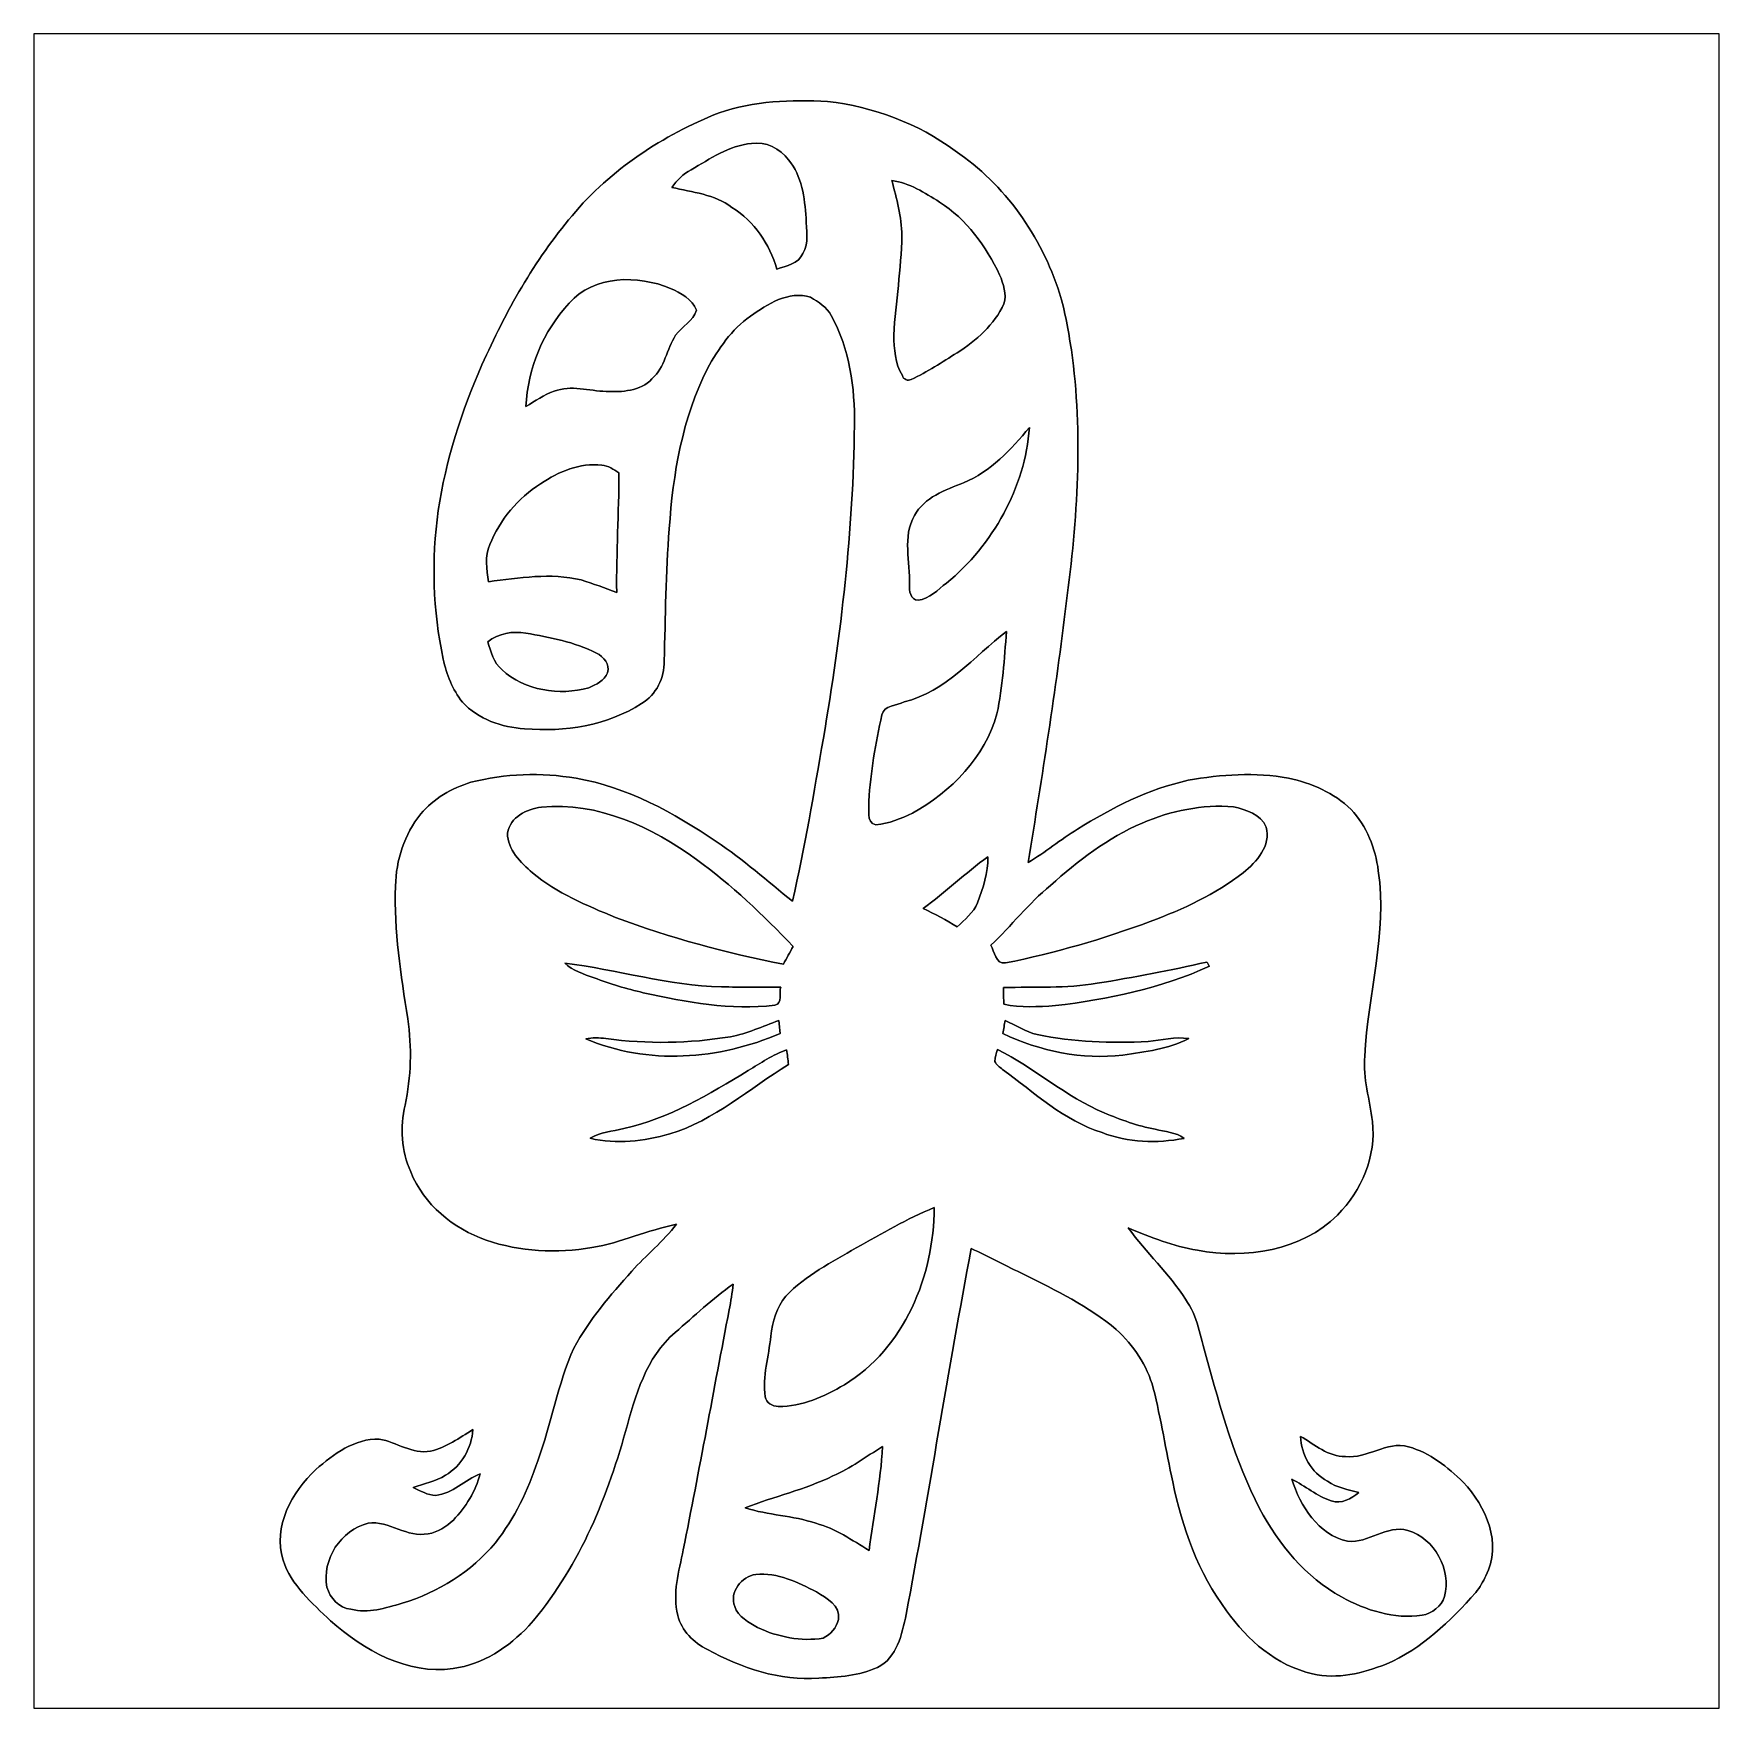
# Model space of a CAD drawing. Header units: centimetres. Extents: x -16.8 to 16.8, y -16.7 to 16.7.
import ezdxf

# ---------------------------------------------------------------- set-up
doc = ezdxf.new("R2010")
doc.units = ezdxf.units.CM
doc.header["$MEASUREMENT"] = 0
doc.layers.add('Layer 1', color=7, linetype='Continuous')

msp = doc.modelspace()

# ---------------------------------------------------------------- linework, layer by layer
at = {"layer": 'Layer 1', "color": 7}
for points, knots in [([(-16.77458, 16.66875), (-16.77458, 16.66875), (16.77458, 16.66875), (16.77458, 16.66875), (16.77458, 16.66875), (16.77458, 16.66875), (16.77458, -16.66875), (16.77458, -16.66875), (16.77458, -16.66875), (16.77458, -16.66875), (-16.77458, -16.66875), (-16.77458, -16.66875), (-16.77458, -16.66875), (-16.77458, -16.66875), (-16.77458, 16.66875), (-16.77458, 16.66875), (-16.77458, 16.66875), (-16.77458, 16.66875), (-16.77458, 16.66875), (-16.77458, 16.66875)], [0, 0, 0, 0, 0.16666667, 0.16666667, 0.16666667, 0.16666667, 0.33333333, 0.33333333, 0.33333333, 0.33333333, 0.5, 0.5, 0.5, 0.5, 0.66666667, 0.66666667, 0.66666667, 0.66666667, 1, 1, 1, 1]), ([(-3.13373, 15.09324), (-4.24886, 14.64874), (-5.28779, 13.97282), (-6.05931, 13.04396), (-6.05931, 13.04396), (-6.81179, 12.15813), (-7.38152, 11.13296), (-7.85389, 10.07498), (-7.85389, 10.07498), (-8.25923, 9.14788), (-8.57285, 8.17668), (-8.72349, 7.17409), (-8.72349, 7.17409), (-8.85931, 6.19301), (-8.83144, 5.1876), (-8.6233, 4.21852), (-8.6233, 4.21852), (-8.55521, 3.91231), (-8.43739, 3.61103), (-8.24336, 3.36197), (-8.24336, 3.36197), (-7.92586, 3.02472), (-7.46054, 2.85291), (-7.00334, 2.83316), (-7.00334, 2.83316), (-6.2043, 2.7626), (-5.35693, 2.89172), (-4.67607, 3.33692), (-4.67607, 3.33692), (-4.38432, 3.50661), (-4.21675, 3.84775), (-4.22522, 4.18077), (-4.22522, 4.18077), (-4.20017, 5.05778), (-4.19418, 5.93549), (-4.12468, 6.81037), (-4.12468, 6.81037), (-4.05306, 7.90434), (-3.86256, 9.01347), (-3.36656, 10.0009), (-3.36656, 10.0009), (-3.1496, 10.39707), (-2.8829, 10.78054), (-2.50896, 11.04406), (-2.50896, 11.04406), (-2.16782, 11.28889), (-1.75295, 11.55771), (-1.31198, 11.42224), (-1.31198, 11.42224), (-1.15323, 11.33158), (-0.99378, 11.22151), (-0.90099, 11.05888), (-0.90099, 11.05888), (-0.53305, 10.39566), (-0.42863, 9.62131), (-0.4385, 8.87236), (-0.4385, 8.87236), (-0.46179, 6.78286), (-0.7052, 4.70182), (-1.05763, 2.64407), (-1.05763, 2.64407), (-1.24707, 1.55893), (-1.42169, 0.46884), (-1.67358, -0.6036), (-1.67358, -0.6036), (-2.17488, -0.20108), (-2.65183, 0.23354), (-3.19158, 0.58526), (-3.19158, 0.58526), (-4.03472, 1.16522), (-4.96182, 1.66829), (-5.98064, 1.8475), (-5.98064, 1.8475), (-6.67456, 1.96391), (-7.39387, 1.94098), (-8.07544, 1.7653), (-8.07544, 1.7653), (-8.45538, 1.64994), (-8.81345, 1.44039), (-9.07203, 1.13524), (-9.07203, 1.13524), (-9.39518, 0.73166), (-9.56345, 0.21414), (-9.57368, -0.30057), (-9.57368, -0.30057), (-9.61214, -1.18886), (-9.4615, -2.06904), (-9.33027, -2.94428), (-9.33027, -2.94428), (-9.24384, -3.51367), (-9.26218, -4.09681), (-9.38424, -4.66019), (-9.38424, -4.66019), (-9.48443, -5.10046), (-9.4548, -5.57283), (-9.27171, -5.9884), (-9.27171, -5.9884), (-9.00994, -6.64175), (-8.42363, -7.12082), (-7.76923, -7.34836), (-7.76923, -7.34836), (-7.09577, -7.57837), (-6.36235, -7.61859), (-5.66314, -7.49371), (-5.66314, -7.49371), (-5.086, -7.40339), (-4.5526, -7.14693), (-3.98216, -7.03298), (-3.98216, -7.03298), (-4.24251, -7.37694), (-4.58682, -7.64611), (-4.87186, -7.96854), (-4.87186, -7.96854), (-5.29555, -8.44515), (-5.72029, -8.93269), (-6.02333, -9.49748), (-6.02333, -9.49748), (-6.34929, -10.21539), (-6.46536, -11.00455), (-6.74229, -11.74044), (-6.74229, -11.74044), (-6.93385, -12.32429), (-7.20231, -12.88732), (-7.58437, -13.37169), (-7.58437, -13.37169), (-8.06415, -13.94848), (-8.72384, -14.36264), (-9.43998, -14.57854), (-9.43998, -14.57854), (-9.76983, -14.67167), (-10.11661, -14.78668), (-10.46127, -14.69461), (-10.46127, -14.69461), (-10.69975, -14.67661), (-10.87402, -14.47306), (-10.94034, -14.25787), (-10.94034, -14.25787), (-11.03948, -13.70965), (-10.66377, -13.1131), (-10.11978, -12.98434), (-10.11978, -12.98434), (-9.69927, -12.92049), (-9.3472, -13.28808), (-8.92351, -13.19248), (-8.92351, -13.19248), (-8.72878, -13.17061), (-8.56474, -13.04643), (-8.42222, -12.92119), (-8.42222, -12.92119), (-8.17386, -12.66472), (-7.97948, -12.34828), (-7.88917, -12.00115), (-7.88917, -12.00115), (-8.19291, -12.12497), (-8.43315, -12.39132), (-8.77111, -12.42942), (-8.77111, -12.42942), (-8.93445, -12.43259), (-9.07697, -12.33276), (-9.22302, -12.27455), (-9.22302, -12.27455), (-9.00818, -12.18953), (-8.77111, -12.15707), (-8.57568, -12.02831), (-8.57568, -12.02831), (-8.25994, -11.8431), (-8.05462, -11.48433), (-8.03381, -11.12167), (-8.03381, -11.12167), (-8.30298, -11.28395), (-8.56368, -11.47516), (-8.87413, -11.55136), (-8.87413, -11.55136), (-9.24313, -11.6145), (-9.5504, -11.37391), (-9.89612, -11.30864), (-9.89612, -11.30864), (-10.38895, -11.2963), (-10.80523, -11.60815), (-11.15801, -11.91366), (-11.15801, -11.91366), (-11.63355, -12.36451), (-12.01702, -13.04819), (-11.81065, -13.71706), (-11.81065, -13.71706), (-11.65578, -14.21977), (-11.23209, -14.57149), (-10.86732, -14.92497), (-10.86732, -14.92497), (-10.20657, -15.51058), (-9.34438, -16.00553), (-8.42857, -15.87712), (-8.42857, -15.87712), (-7.8359, -15.79809), (-7.32014, -15.45131), (-6.91762, -15.02481), (-6.91762, -15.02481), (-5.95806, -13.9259), (-5.38409, -12.55324), (-4.99639, -11.16154), (-4.99639, -11.16154), (-4.79954, -10.45457), (-4.59176, -9.68057), (-4.0065, -9.18739), (-4.0065, -9.18739), (-3.62761, -8.86072), (-3.26461, -8.51288), (-2.85468, -8.22501), (-2.85468, -8.22501), (-2.8702, -8.39717), (-2.89983, -8.56756), (-2.93194, -8.73725), (-2.93194, -8.73725), (-3.23956, -10.32898), (-3.52743, -11.92424), (-3.84669, -13.51351), (-3.84669, -13.51351), (-3.92924, -13.94284), (-4.06823, -14.38275), (-3.95464, -14.82055), (-3.95464, -14.82055), (-3.88126, -15.12464), (-3.63608, -15.35783), (-3.36621, -15.5), (-3.36621, -15.5), (-2.68958, -15.86618), (-1.92511, -16.12759), (-1.14582, -16.06832), (-1.14582, -16.06832), (-0.75212, -16.05527), (-0.34678, -16.01505), (0.01905, -15.85842), (0.01905, -15.85842), (0.41063, -15.66086), (0.50518, -15.19308), (0.59055, -14.80361), (0.59055, -14.80361), (1.04669, -12.37862), (1.42452, -9.93951), (1.88701, -7.51558), (1.88701, -7.51558), (2.2419, -7.68068), (2.58833, -7.86236), (2.9397, -8.03416), (2.9397, -8.03416), (3.57505, -8.35448), (4.22487, -8.66422), (4.77202, -9.12707), (4.77202, -9.12707), (5.12057, -9.43716), (5.38233, -9.84462), (5.50933, -10.29406), (5.50933, -10.29406), (5.6642, -10.91036), (5.76086, -11.53866), (5.89668, -12.15884), (5.89668, -12.15884), (6.08753, -13.07077), (6.40186, -13.97776), (6.96912, -14.72741), (6.96912, -14.72741), (7.38258, -15.31091), (7.96713, -15.82349), (8.6808, -15.97977), (8.6808, -15.97977), (9.17187, -16.10042), (9.68481, -15.96884), (10.14342, -15.78716), (10.14342, -15.78716), (10.85709, -15.48589), (11.42118, -14.93344), (11.92565, -14.36053), (11.92565, -14.36053), (12.01102, -14.26281), (12.07347, -14.14745), (12.12779, -14.03103), (12.12779, -14.03103), (12.45941, -13.40062), (12.13273, -12.64426), (11.67906, -12.16872), (11.67906, -12.16872), (11.36967, -11.86498), (11.01055, -11.58099), (10.58898, -11.46104), (10.58898, -11.46104), (10.14624, -11.34463), (9.76842, -11.70587), (9.33238, -11.65719), (9.33238, -11.65719), (8.98737, -11.65966), (8.71996, -11.41977), (8.44021, -11.25573), (8.44021, -11.25573), (8.45361, -11.61979), (8.65329, -11.97751), (8.97961, -12.14967), (8.97961, -12.14967), (9.16446, -12.27667), (9.38742, -12.32112), (9.60155, -12.37192), (9.60155, -12.37192), (9.45268, -12.49609), (9.24983, -12.60863), (9.05263, -12.53984), (9.05263, -12.53984), (8.76617, -12.44388), (8.53158, -12.24351), (8.26523, -12.10698), (8.26523, -12.10698), (8.4388, -12.64497), (8.78628, -13.21082), (9.37613, -13.34241), (9.37613, -13.34241), (9.7984, -13.39109), (10.14906, -13.0115), (10.57804, -13.12757), (10.57804, -13.12757), (11.11074, -13.28632), (11.44658, -13.90897), (11.30617, -14.44413), (11.30617, -14.44413), (11.24867, -14.63992), (11.05711, -14.77786), (10.86273, -14.81772), (10.86273, -14.81772), (10.30005, -14.89745), (9.74196, -14.71895), (9.25371, -14.45189), (9.25371, -14.45189), (8.53793, -14.06066), (8.0077, -13.40238), (7.62564, -12.69436), (7.62564, -12.69436), (7.1314, -11.73903), (6.84495, -10.69552), (6.56026, -9.66399), (6.56026, -9.66399), (6.44913, -9.27664), (6.39163, -8.8579), (6.14997, -8.52382), (6.14997, -8.52382), (5.82366, -8.00947), (5.3661, -7.59813), (5.01156, -7.10636), (5.01156, -7.10636), (5.45747, -7.29192), (5.90903, -7.47113), (6.38845, -7.55156), (6.38845, -7.55156), (7.35083, -7.72724), (8.45961, -7.56461), (9.17681, -6.84847), (9.17681, -6.84847), (9.65306, -6.36341), (9.95292, -5.67302), (9.87107, -4.98651), (9.87107, -4.98651), (9.82169, -4.5526), (9.67422, -4.12821), (9.72114, -3.68618), (9.72114, -3.68618), (9.77653, -2.45463), (10.16988, -1.23613), (9.9882, 0.00247), (9.9882, 0.00247), (9.93105, 0.4512), (9.75466, 0.89112), (9.44527, 1.22555), (9.44527, 1.22555), (9.10661, 1.55716), (8.65928, 1.75013), (8.20102, 1.84644), (8.20102, 1.84644), (7.54098, 1.97309), (6.86082, 1.92123), (6.20324, 1.80516), (6.20324, 1.80516), (5.41267, 1.63336), (4.68312, 1.25836), (4.00121, 0.83256), (4.00121, 0.83256), (3.6643, 0.62618), (3.35915, 0.37183), (3.02013, 0.16933), (3.02013, 0.16933), (3.2953, 1.88524), (3.56941, 3.60221), (3.77684, 5.32836), (3.77684, 5.32836), (4.00156, 6.9977), (4.11656, 8.69879), (3.87844, 10.37308), (3.87844, 10.37308), (3.81635, 10.75373), (3.75814, 11.1379), (3.64102, 11.50655), (3.64102, 11.50655), (3.28083, 12.63967), (2.55658, 13.66873), (1.56704, 14.33654), (1.56704, 14.33654), (0.82726, 14.88369), (-0.06315, 15.21495), (-0.97473, 15.32043), (-0.97473, 15.32043), (-1.69933, 15.35994), (-2.44122, 15.3289), (-3.13373, 15.09324)], [0, 0, 0, 0, 0.00970874, 0.00970874, 0.00970874, 0.00970874, 0.01941748, 0.01941748, 0.01941748, 0.01941748, 0.02912621, 0.02912621, 0.02912621, 0.02912621, 0.03883495, 0.03883495, 0.03883495, 0.03883495, 0.04854369, 0.04854369, 0.04854369, 0.04854369, 0.05825243, 0.05825243, 0.05825243, 0.05825243, 0.06796117, 0.06796117, 0.06796117, 0.06796117, 0.0776699, 0.0776699, 0.0776699, 0.0776699, 0.08737864, 0.08737864, 0.08737864, 0.08737864, 0.09708738, 0.09708738, 0.09708738, 0.09708738, 0.10679612, 0.10679612, 0.10679612, 0.10679612, 0.11650485, 0.11650485, 0.11650485, 0.11650485, 0.12621359, 0.12621359, 0.12621359, 0.12621359, 0.13592233, 0.13592233, 0.13592233, 0.13592233, 0.14563107, 0.14563107, 0.14563107, 0.14563107, 0.15533981, 0.15533981, 0.15533981, 0.15533981, 0.16504854, 0.16504854, 0.16504854, 0.16504854, 0.17475728, 0.17475728, 0.17475728, 0.17475728, 0.18446602, 0.18446602, 0.18446602, 0.18446602, 0.19417476, 0.19417476, 0.19417476, 0.19417476, 0.2038835, 0.2038835, 0.2038835, 0.2038835, 0.21359223, 0.21359223, 0.21359223, 0.21359223, 0.22330097, 0.22330097, 0.22330097, 0.22330097, 0.23300971, 0.23300971, 0.23300971, 0.23300971, 0.24271845, 0.24271845, 0.24271845, 0.24271845, 0.25242718, 0.25242718, 0.25242718, 0.25242718, 0.26213592, 0.26213592, 0.26213592, 0.26213592, 0.27184466, 0.27184466, 0.27184466, 0.27184466, 0.2815534, 0.2815534, 0.2815534, 0.2815534, 0.29126214, 0.29126214, 0.29126214, 0.29126214, 0.30097087, 0.30097087, 0.30097087, 0.30097087, 0.31067961, 0.31067961, 0.31067961, 0.31067961, 0.32038835, 0.32038835, 0.32038835, 0.32038835, 0.33009709, 0.33009709, 0.33009709, 0.33009709, 0.33980583, 0.33980583, 0.33980583, 0.33980583, 0.34951456, 0.34951456, 0.34951456, 0.34951456, 0.3592233, 0.3592233, 0.3592233, 0.3592233, 0.36893204, 0.36893204, 0.36893204, 0.36893204, 0.37864078, 0.37864078, 0.37864078, 0.37864078, 0.38834951, 0.38834951, 0.38834951, 0.38834951, 0.39805825, 0.39805825, 0.39805825, 0.39805825, 0.40776699, 0.40776699, 0.40776699, 0.40776699, 0.41747573, 0.41747573, 0.41747573, 0.41747573, 0.42718447, 0.42718447, 0.42718447, 0.42718447, 0.4368932, 0.4368932, 0.4368932, 0.4368932, 0.44660194, 0.44660194, 0.44660194, 0.44660194, 0.45631068, 0.45631068, 0.45631068, 0.45631068, 0.46601942, 0.46601942, 0.46601942, 0.46601942, 0.47572816, 0.47572816, 0.47572816, 0.47572816, 0.48543689, 0.48543689, 0.48543689, 0.48543689, 0.49514563, 0.49514563, 0.49514563, 0.49514563, 0.50485437, 0.50485437, 0.50485437, 0.50485437, 0.51456311, 0.51456311, 0.51456311, 0.51456311, 0.52427184, 0.52427184, 0.52427184, 0.52427184, 0.53398058, 0.53398058, 0.53398058, 0.53398058, 0.54368932, 0.54368932, 0.54368932, 0.54368932, 0.55339806, 0.55339806, 0.55339806, 0.55339806, 0.5631068, 0.5631068, 0.5631068, 0.5631068, 0.57281553, 0.57281553, 0.57281553, 0.57281553, 0.58252427, 0.58252427, 0.58252427, 0.58252427, 0.59223301, 0.59223301, 0.59223301, 0.59223301, 0.60194175, 0.60194175, 0.60194175, 0.60194175, 0.61165049, 0.61165049, 0.61165049, 0.61165049, 0.62135922, 0.62135922, 0.62135922, 0.62135922, 0.63106796, 0.63106796, 0.63106796, 0.63106796, 0.6407767, 0.6407767, 0.6407767, 0.6407767, 0.65048544, 0.65048544, 0.65048544, 0.65048544, 0.66019417, 0.66019417, 0.66019417, 0.66019417, 0.66990291, 0.66990291, 0.66990291, 0.66990291, 0.67961165, 0.67961165, 0.67961165, 0.67961165, 0.68932039, 0.68932039, 0.68932039, 0.68932039, 0.69902913, 0.69902913, 0.69902913, 0.69902913, 0.70873786, 0.70873786, 0.70873786, 0.70873786, 0.7184466, 0.7184466, 0.7184466, 0.7184466, 0.72815534, 0.72815534, 0.72815534, 0.72815534, 0.73786408, 0.73786408, 0.73786408, 0.73786408, 0.74757282, 0.74757282, 0.74757282, 0.74757282, 0.75728155, 0.75728155, 0.75728155, 0.75728155, 0.76699029, 0.76699029, 0.76699029, 0.76699029, 0.77669903, 0.77669903, 0.77669903, 0.77669903, 0.78640777, 0.78640777, 0.78640777, 0.78640777, 0.7961165, 0.7961165, 0.7961165, 0.7961165, 0.80582524, 0.80582524, 0.80582524, 0.80582524, 0.81553398, 0.81553398, 0.81553398, 0.81553398, 0.82524272, 0.82524272, 0.82524272, 0.82524272, 0.83495146, 0.83495146, 0.83495146, 0.83495146, 0.84466019, 0.84466019, 0.84466019, 0.84466019, 0.85436893, 0.85436893, 0.85436893, 0.85436893, 0.86407767, 0.86407767, 0.86407767, 0.86407767, 0.87378641, 0.87378641, 0.87378641, 0.87378641, 0.88349515, 0.88349515, 0.88349515, 0.88349515, 0.89320388, 0.89320388, 0.89320388, 0.89320388, 0.90291262, 0.90291262, 0.90291262, 0.90291262, 0.91262136, 0.91262136, 0.91262136, 0.91262136, 0.9223301, 0.9223301, 0.9223301, 0.9223301, 0.93203883, 0.93203883, 0.93203883, 0.93203883, 0.94174757, 0.94174757, 0.94174757, 0.94174757, 0.95145631, 0.95145631, 0.95145631, 0.95145631, 0.96116505, 0.96116505, 0.96116505, 0.96116505, 0.97087379, 0.97087379, 0.97087379, 0.97087379, 0.98058252, 0.98058252, 0.98058252, 0.98058252, 1, 1, 1, 1]), ([(-3.69147, 13.96012), (-3.31223, 14.17532), (-2.9337, 14.44378), (-2.48744, 14.48364), (-2.48744, 14.48364), (-2.20486, 14.52951), (-1.91876, 14.38169), (-1.75013, 14.15944), (-1.75013, 14.15944), (-1.48061, 13.8363), (-1.43404, 13.40203), (-1.39841, 12.99916), (-1.39841, 12.99916), (-1.40582, 12.76667), (-1.33315, 12.50491), (-1.46438, 12.29431), (-1.46438, 12.29431), (-1.5494, 12.08617), (-1.79881, 12.04877), (-1.98473, 11.9828), (-1.98473, 11.9828), (-2.1269, 12.48304), (-2.43417, 12.92931), (-2.8762, 13.21117), (-2.8762, 13.21117), (-3.22298, 13.47117), (-3.66501, 13.51456), (-4.07423, 13.6084), (-4.07423, 13.6084), (-3.96699, 13.74563), (-3.85233, 13.88357), (-3.69147, 13.96012)], [0, 0, 0, 0, 0.11111111, 0.11111111, 0.11111111, 0.11111111, 0.22222222, 0.22222222, 0.22222222, 0.22222222, 0.33333333, 0.33333333, 0.33333333, 0.33333333, 0.44444444, 0.44444444, 0.44444444, 0.44444444, 0.55555556, 0.55555556, 0.55555556, 0.55555556, 0.66666667, 0.66666667, 0.66666667, 0.66666667, 0.77777778, 0.77777778, 0.77777778, 0.77777778, 1, 1, 1, 1]), ([(0.30656, 13.74704), (0.65476, 13.69624), (0.96238, 13.50469), (1.25271, 13.31771), (1.25271, 13.31771), (1.79211, 12.97446), (2.18158, 12.43824), (2.45075, 11.86639), (2.45075, 11.86639), (2.52765, 11.68964), (2.59292, 11.48362), (2.53753, 11.29277), (2.53753, 11.29277), (2.34209, 10.87614), (1.99249, 10.55441), (1.60479, 10.31804), (1.60479, 10.31804), (1.30563, 10.13107), (1.01212, 9.92999), (0.68968, 9.7857), (0.68968, 9.7857), (0.62442, 9.75113), (0.53199, 9.785), (0.51576, 9.86226), (0.51576, 9.86226), (0.3683, 10.10356), (0.34996, 10.39495), (0.3429, 10.66976), (0.3429, 10.66976), (0.38382, 11.32981), (0.49283, 11.98527), (0.50447, 12.64744), (0.50447, 12.64744), (0.50483, 13.02385), (0.39582, 13.38545), (0.30656, 13.74704)], [0, 0, 0, 0, 0.1, 0.1, 0.1, 0.1, 0.2, 0.2, 0.2, 0.2, 0.3, 0.3, 0.3, 0.3, 0.4, 0.4, 0.4, 0.4, 0.5, 0.5, 0.5, 0.5, 0.6, 0.6, 0.6, 0.6, 0.7, 0.7, 0.7, 0.7, 0.8, 0.8, 0.8, 0.8, 1, 1, 1, 1]), ([(-6.1154, 11.30124), (-5.62822, 11.87062), (-4.74521, 11.86498), (-4.09857, 11.59898), (-4.09857, 11.59898), (-3.90454, 11.49985), (-3.65795, 11.38661), (-3.58528, 11.16295), (-3.58528, 11.16295), (-3.64525, 10.94705), (-3.87668, 10.84262), (-3.99733, 10.66412), (-3.99733, 10.66412), (-4.17971, 10.38754), (-4.21005, 10.0263), (-4.46934, 9.79664), (-4.46934, 9.79664), (-4.70394, 9.55146), (-5.06271, 9.531), (-5.37986, 9.54652), (-5.37986, 9.54652), (-5.72276, 9.55781), (-6.07871, 9.68022), (-6.41315, 9.55146), (-6.41315, 9.55146), (-6.61635, 9.48267), (-6.79309, 9.35637), (-6.97653, 9.24807), (-6.97653, 9.24807), (-6.94373, 10.00301), (-6.63575, 10.75161), (-6.1154, 11.30124)], [0, 0, 0, 0, 0.11111111, 0.11111111, 0.11111111, 0.11111111, 0.22222222, 0.22222222, 0.22222222, 0.22222222, 0.33333333, 0.33333333, 0.33333333, 0.33333333, 0.44444444, 0.44444444, 0.44444444, 0.44444444, 0.55555556, 0.55555556, 0.55555556, 0.55555556, 0.66666667, 0.66666667, 0.66666667, 0.66666667, 0.77777778, 0.77777778, 0.77777778, 0.77777778, 1, 1, 1, 1]), ([(1.73108, 7.72936), (2.27154, 7.95055), (2.67511, 8.39258), (3.04518, 8.82791), (3.04518, 8.82791), (2.95451, 7.62847), (2.31599, 6.49393), (1.39524, 5.73052), (1.39524, 5.73052), (1.21885, 5.60529), (1.05798, 5.41267), (0.82797, 5.3915), (0.82797, 5.3915), (0.67698, 5.3915), (0.64347, 5.58236), (0.66005, 5.69701), (0.66005, 5.69701), (0.66816, 6.15597), (0.51541, 6.64951), (0.75459, 7.07637), (0.75459, 7.07637), (0.95144, 7.44149), (1.36948, 7.58331), (1.73108, 7.72936)], [0, 0, 0, 0, 0.14285714, 0.14285714, 0.14285714, 0.14285714, 0.28571429, 0.28571429, 0.28571429, 0.28571429, 0.42857143, 0.42857143, 0.42857143, 0.42857143, 0.57142857, 0.57142857, 0.57142857, 0.57142857, 0.71428571, 0.71428571, 0.71428571, 0.71428571, 1, 1, 1, 1]), ([(-6.68479, 7.70784), (-6.3313, 7.95337), (-5.90338, 8.12588), (-5.46559, 8.08108), (-5.46559, 8.08108), (-5.33929, 8.06732), (-5.23205, 7.99359), (-5.12657, 7.92833), (-5.12657, 7.92833), (-5.12692, 7.13352), (-5.17984, 6.33977), (-5.17137, 5.54461), (-5.17137, 5.54461), (-5.40667, 5.62822), (-5.63809, 5.72347), (-5.87763, 5.79367), (-5.87763, 5.79367), (-6.48582, 5.9436), (-7.11306, 5.83424), (-7.72301, 5.75945), (-7.72301, 5.75945), (-7.76076, 6.00428), (-7.80062, 6.26357), (-7.69867, 6.49781), (-7.69867, 6.49781), (-7.493, 6.98959), (-7.13987, 7.42597), (-6.68479, 7.70784)], [0, 0, 0, 0, 0.125, 0.125, 0.125, 0.125, 0.25, 0.25, 0.25, 0.25, 0.375, 0.375, 0.375, 0.375, 0.5, 0.5, 0.5, 0.5, 0.625, 0.625, 0.625, 0.625, 0.75, 0.75, 0.75, 0.75, 1, 1, 1, 1]), ([(-7.73712, 4.5653), (-7.52263, 4.73463), (-7.2457, 4.77767), (-6.9783, 4.73569), (-6.9783, 4.73569), (-6.49993, 4.64785), (-6.00886, 4.56142), (-5.57071, 4.33952), (-5.57071, 4.33952), (-5.43384, 4.26261), (-5.29872, 4.11868), (-5.35517, 3.94441), (-5.35517, 3.94441), (-5.41549, 3.78778), (-5.58447, 3.71016), (-5.7277, 3.64525), (-5.7277, 3.64525), (-6.31366, 3.48827), (-6.99982, 3.58881), (-7.45666, 4.00861), (-7.45666, 4.00861), (-7.61894, 4.14902), (-7.67891, 4.36739), (-7.73712, 4.5653)], [0, 0, 0, 0, 0.14285714, 0.14285714, 0.14285714, 0.14285714, 0.28571429, 0.28571429, 0.28571429, 0.28571429, 0.42857143, 0.42857143, 0.42857143, 0.42857143, 0.57142857, 0.57142857, 0.57142857, 0.57142857, 0.71428571, 0.71428571, 0.71428571, 0.71428571, 1, 1, 1, 1]), ([(0.54857, 3.36621), (1.37901, 3.57399), (1.93922, 4.26614), (2.58763, 4.7692), (2.58763, 4.7692), (2.54247, 4.22204), (2.5146, 3.66995), (2.39818, 3.13161), (2.39818, 3.13161), (2.15759, 2.26695), (1.48731, 1.57903), (0.71649, 1.15253), (0.71649, 1.15253), (0.48719, 1.04069), (0.24448, 0.94086), (-0.01199, 0.91934), (-0.01199, 0.91934), (-0.21978, 0.96308), (-0.13441, 1.24954), (-0.15452, 1.39312), (-0.15452, 1.39312), (-0.11571, 1.97062), (-0.02187, 2.54459), (0.10724, 3.10833), (0.10724, 3.10833), (0.15311, 3.30165), (0.39829, 3.29389), (0.54857, 3.36621)], [0, 0, 0, 0, 0.125, 0.125, 0.125, 0.125, 0.25, 0.25, 0.25, 0.25, 0.375, 0.375, 0.375, 0.375, 0.5, 0.5, 0.5, 0.5, 0.625, 0.625, 0.625, 0.625, 0.75, 0.75, 0.75, 0.75, 1, 1, 1, 1]), ([(-6.66962, 1.26788), (-5.54602, 1.38536), (-4.46864, 0.87171), (-3.58246, 0.22648), (-3.58246, 0.22648), (-2.87902, -0.27481), (-2.25919, -0.88159), (-1.65982, -1.50072), (-1.65982, -1.50072), (-1.72261, -1.6196), (-1.78753, -1.73743), (-1.85208, -1.85561), (-1.85208, -1.85561), (-2.98803, -1.63548), (-4.10845, -1.32997), (-5.19289, -0.92463), (-5.19289, -0.92463), (-5.7725, -0.68933), (-6.35847, -0.43886), (-6.84671, -0.03916), (-6.84671, -0.03916), (-7.07813, 0.16898), (-7.34448, 0.42086), (-7.3473, 0.75459), (-7.3473, 0.75459), (-7.28557, 1.0728), (-6.9656, 1.23966), (-6.66962, 1.26788)], [0, 0, 0, 0, 0.125, 0.125, 0.125, 0.125, 0.25, 0.25, 0.25, 0.25, 0.375, 0.375, 0.375, 0.375, 0.5, 0.5, 0.5, 0.5, 0.625, 0.625, 0.625, 0.625, 0.75, 0.75, 0.75, 0.75, 1, 1, 1, 1]), ([(5.28849, 0.95356), (5.85823, 1.20015), (6.48511, 1.3275), (7.10636, 1.28058), (7.10636, 1.28058), (7.34624, 1.21567), (7.65563, 1.13736), (7.75335, 0.87489), (7.75335, 0.87489), (7.86095, 0.50306), (7.56073, 0.18309), (7.30109, -0.03422), (7.30109, -0.03422), (6.74476, -0.46038), (6.10411, -0.76659), (5.44724, -1.00295), (5.44724, -1.00295), (4.51273, -1.35819), (3.54683, -1.62983), (2.56857, -1.83127), (2.56857, -1.83127), (2.37666, -1.86161), (2.3368, -1.59985), (2.27859, -1.47814), (2.27859, -1.47814), (2.68252, -1.09008), (3.02966, -0.64523), (3.46251, -0.28681), (3.46251, -0.28681), (4.01391, 0.20249), (4.60375, 0.66604), (5.28849, 0.95356)], [0, 0, 0, 0, 0.11111111, 0.11111111, 0.11111111, 0.11111111, 0.22222222, 0.22222222, 0.22222222, 0.22222222, 0.33333333, 0.33333333, 0.33333333, 0.33333333, 0.44444444, 0.44444444, 0.44444444, 0.44444444, 0.55555556, 0.55555556, 0.55555556, 0.55555556, 0.66666667, 0.66666667, 0.66666667, 0.66666667, 0.77777778, 0.77777778, 0.77777778, 0.77777778, 1, 1, 1, 1]), ([(0.92745, -0.74613), (1.37513, -0.42474), (1.77059, -0.03775), (2.21862, 0.28222), (2.21862, 0.28222), (2.22356, -0.03493), (2.12372, -0.34008), (2.00978, -0.63218), (2.00978, -0.63218), (1.93146, -0.8315), (1.75507, -0.96802), (1.6062, -1.11337), (1.6062, -1.11337), (1.38853, -0.97543), (1.15993, -0.85619), (0.92745, -0.74613)], [0, 0, 0, 0, 0.2, 0.2, 0.2, 0.2, 0.4, 0.4, 0.4, 0.4, 0.6, 0.6, 0.6, 0.6, 1, 1, 1, 1]), ([(-6.20642, -1.83656), (-5.16255, -1.95792), (-4.14408, -2.28353), (-3.08751, -2.30576), (-3.08751, -2.30576), (-2.6924, -2.31669), (-2.29729, -2.3114), (-1.90183, -2.3114), (-1.90183, -2.3114), (-1.9498, -2.40771), (-1.85879, -2.6416), (-2.02283, -2.67018), (-2.02283, -2.67018), (-2.90301, -2.78059), (-3.78354, -2.60914), (-4.64114, -2.42217), (-4.64114, -2.42217), (-4.97628, -2.35162), (-5.29978, -2.23979), (-5.62257, -2.12866), (-5.62257, -2.12866), (-5.82789, -2.05564), (-6.04026, -1.98296), (-6.20642, -1.83656)], [0, 0, 0, 0, 0.14285714, 0.14285714, 0.14285714, 0.14285714, 0.28571429, 0.28571429, 0.28571429, 0.28571429, 0.42857143, 0.42857143, 0.42857143, 0.42857143, 0.57142857, 0.57142857, 0.57142857, 0.57142857, 0.71428571, 0.71428571, 0.71428571, 0.71428571, 1, 1, 1, 1]), ([(4.39102, -2.23591), (5.12269, -2.11702), (5.85188, -1.98014), (6.57401, -1.81222), (6.57401, -1.81222), (6.58742, -1.83339), (6.61423, -1.87607), (6.62764, -1.89724), (6.62764, -1.89724), (5.65997, -2.33609), (4.6101, -2.55376), (3.56059, -2.68076), (3.56059, -2.68076), (3.21874, -2.70369), (2.87126, -2.72239), (2.53365, -2.65359), (2.53365, -2.65359), (2.53012, -2.54141), (2.53012, -2.43311), (2.52942, -2.32234), (2.52942, -2.32234), (3.1496, -2.30188), (3.77578, -2.33998), (4.39102, -2.23591)], [0, 0, 0, 0, 0.14285714, 0.14285714, 0.14285714, 0.14285714, 0.28571429, 0.28571429, 0.28571429, 0.28571429, 0.42857143, 0.42857143, 0.42857143, 0.42857143, 0.57142857, 0.57142857, 0.57142857, 0.57142857, 0.71428571, 0.71428571, 0.71428571, 0.71428571, 1, 1, 1, 1]), ([(-2.90865, -3.29812), (-2.57316, -3.23885), (-2.26413, -3.09033), (-1.94522, -2.9778), (-1.94522, -2.9778), (-1.93816, -3.04236), (-1.9244, -3.17147), (-1.91735, -3.23603), (-1.91735, -3.23603), (-3.12843, -3.75391), (-4.5593, -3.87174), (-5.78626, -3.3401), (-5.78626, -3.3401), (-5.65397, -3.31364), (-5.51815, -3.3147), (-5.3848, -3.33763), (-5.3848, -3.33763), (-4.56389, -3.44417), (-3.72533, -3.43817), (-2.90865, -3.29812)], [0, 0, 0, 0, 0.16666667, 0.16666667, 0.16666667, 0.16666667, 0.33333333, 0.33333333, 0.33333333, 0.33333333, 0.5, 0.5, 0.5, 0.5, 0.66666667, 0.66666667, 0.66666667, 0.66666667, 1, 1, 1, 1]), ([(2.56046, -2.97462), (2.76895, -3.07411), (2.97039, -3.19828), (3.19617, -3.25755), (3.19617, -3.25755), (3.92148, -3.40254), (4.66619, -3.43641), (5.40385, -3.39125), (5.40385, -3.39125), (5.67231, -3.37467), (5.94395, -3.28824), (6.21383, -3.33763), (6.21383, -3.33763), (5.80637, -3.53942), (5.35058, -3.60398), (4.90537, -3.66501), (4.90537, -3.66501), (4.08587, -3.75885), (3.25579, -3.58846), (2.51672, -3.23391), (2.51672, -3.23391), (2.53048, -3.14713), (2.54529, -3.0607), (2.56046, -2.97462)], [0, 0, 0, 0, 0.14285714, 0.14285714, 0.14285714, 0.14285714, 0.28571429, 0.28571429, 0.28571429, 0.28571429, 0.42857143, 0.42857143, 0.42857143, 0.42857143, 0.57142857, 0.57142857, 0.57142857, 0.57142857, 0.71428571, 0.71428571, 0.71428571, 0.71428571, 1, 1, 1, 1]), ([(-2.55446, -3.97263), (-2.30505, -3.82517), (-2.0641, -3.65548), (-1.78823, -3.55918), (-1.78823, -3.55918), (-1.77518, -3.65689), (-1.76459, -3.75144), (-1.75119, -3.85022), (-1.75119, -3.85022), (-2.52413, -4.3307), (-3.22792, -4.96394), (-4.11374, -5.23381), (-4.11374, -5.23381), (-4.62421, -5.37492), (-5.17843, -5.45042), (-5.69771, -5.31989), (-5.69771, -5.31989), (-5.50051, -5.1883), (-5.25286, -5.1876), (-5.03096, -5.12551), (-5.03096, -5.12551), (-4.12997, -4.92972), (-3.33304, -4.44535), (-2.55446, -3.97263)], [0, 0, 0, 0, 0.14285714, 0.14285714, 0.14285714, 0.14285714, 0.28571429, 0.28571429, 0.28571429, 0.28571429, 0.42857143, 0.42857143, 0.42857143, 0.42857143, 0.57142857, 0.57142857, 0.57142857, 0.57142857, 0.71428571, 0.71428571, 0.71428571, 0.71428571, 1, 1, 1, 1]), ([(2.40806, -3.55212), (3.14572, -3.92042), (3.76802, -4.49404), (4.53249, -4.81506), (4.53249, -4.81506), (4.86022, -4.95088), (5.19536, -5.074), (5.54461, -5.14244), (5.54461, -5.14244), (5.73969, -5.18795), (5.95524, -5.19712), (6.12105, -5.32342), (6.12105, -5.32342), (5.57883, -5.42607), (5.00839, -5.40597), (4.48945, -5.20912), (4.48945, -5.20912), (3.72957, -4.96852), (3.13972, -4.40866), (2.50684, -3.95005), (2.50684, -3.95005), (2.45145, -3.90208), (2.3816, -3.86045), (2.35373, -3.78919), (2.35373, -3.78919), (2.35726, -3.70734), (2.38619, -3.62973), (2.40806, -3.55212)], [0, 0, 0, 0, 0.125, 0.125, 0.125, 0.125, 0.25, 0.25, 0.25, 0.25, 0.375, 0.375, 0.375, 0.375, 0.5, 0.5, 0.5, 0.5, 0.625, 0.625, 0.625, 0.625, 0.75, 0.75, 0.75, 0.75, 1, 1, 1, 1]), ([(-0.40323, -7.4997), (0.10689, -7.21995), (0.60925, -6.92009), (1.14935, -6.70101), (1.14935, -6.70101), (1.14406, -8.0578), (0.55598, -9.50136), (-0.63923, -10.22809), (-0.63923, -10.22809), (-1.03823, -10.46092), (-1.48131, -10.67012), (-1.95404, -10.65777), (-1.95404, -10.65777), (-2.07045, -10.65636), (-2.19534, -10.59004), (-2.21333, -10.46551), (-2.21333, -10.46551), (-2.27365, -10.05946), (-2.14559, -9.66082), (-2.1015, -9.26006), (-2.1015, -9.26006), (-2.07469, -8.97537), (-1.99037, -8.68539), (-1.80269, -8.4642), (-1.80269, -8.4642), (-1.41288, -8.04333), (-0.88688, -7.79357), (-0.40323, -7.4997)], [0, 0, 0, 0, 0.125, 0.125, 0.125, 0.125, 0.25, 0.25, 0.25, 0.25, 0.375, 0.375, 0.375, 0.375, 0.5, 0.5, 0.5, 0.5, 0.625, 0.625, 0.625, 0.625, 0.75, 0.75, 0.75, 0.75, 1, 1, 1, 1]), ([(-0.86607, -12.04383), (-0.5147, -11.88896), (-0.20743, -11.65648), (0.11959, -11.45928), (0.11959, -11.45928), (0.08608, -12.15496), (-0.06174, -12.83864), (-0.14605, -13.52903), (-0.14605, -13.52903), (-0.48436, -13.32195), (-0.81774, -13.08947), (-1.20615, -12.98575), (-1.20615, -12.98575), (-1.66335, -12.83018), (-2.15618, -12.82806), (-2.61373, -12.67601), (-2.61373, -12.67601), (-2.03518, -12.45411), (-1.42628, -12.313), (-0.86607, -12.04383)], [0, 0, 0, 0, 0.16666667, 0.16666667, 0.16666667, 0.16666667, 0.33333333, 0.33333333, 0.33333333, 0.33333333, 0.5, 0.5, 0.5, 0.5, 0.66666667, 0.66666667, 0.66666667, 0.66666667, 1, 1, 1, 1]), ([(-2.40101, -14.00528), (-1.97273, -13.95659), (-1.56281, -14.16262), (-1.19239, -14.35206), (-1.19239, -14.35206), (-1.00259, -14.47906), (-0.70485, -14.6177), (-0.75883, -14.90416), (-0.75883, -14.90416), (-0.79128, -15.06396), (-0.91793, -15.19731), (-1.05904, -15.27246), (-1.05904, -15.27246), (-1.50389, -15.34442), (-1.96109, -15.24847), (-2.36608, -15.06185), (-2.36608, -15.06185), (-2.54035, -14.95742), (-2.75378, -14.84947), (-2.82222, -14.64204), (-2.82222, -14.64204), (-2.93123, -14.35488), (-2.68923, -14.03809), (-2.40101, -14.00528)], [0, 0, 0, 0, 0.14285714, 0.14285714, 0.14285714, 0.14285714, 0.28571429, 0.28571429, 0.28571429, 0.28571429, 0.42857143, 0.42857143, 0.42857143, 0.42857143, 0.57142857, 0.57142857, 0.57142857, 0.57142857, 0.71428571, 0.71428571, 0.71428571, 0.71428571, 1, 1, 1, 1])]:
    msp.add_open_spline(points, degree=3, knots=knots, dxfattribs=at)
at = {"layer": 'Layer 1', "color": 251}
for points, knots in [([(-3.13373, 15.09324), (-2.44122, 15.3289), (-1.69933, 15.35994), (-0.97473, 15.32043), (-0.97473, 15.32043), (-0.06315, 15.21495), (0.82726, 14.88369), (1.56704, 14.33654), (1.56704, 14.33654), (2.55658, 13.66873), (3.28083, 12.63967), (3.64102, 11.50655), (3.64102, 11.50655), (3.75814, 11.1379), (3.81635, 10.75373), (3.87844, 10.37308), (3.87844, 10.37308), (4.11656, 8.69879), (4.00156, 6.9977), (3.77684, 5.32836), (3.77684, 5.32836), (3.56941, 3.60221), (3.2953, 1.88524), (3.02013, 0.16933), (3.02013, 0.16933), (3.35915, 0.37183), (3.6643, 0.62618), (4.00121, 0.83256), (4.00121, 0.83256), (4.68312, 1.25836), (5.41267, 1.63336), (6.20324, 1.80516), (6.20324, 1.80516), (6.86082, 1.92123), (7.54098, 1.97309), (8.20102, 1.84644), (8.20102, 1.84644), (8.65928, 1.75013), (9.10661, 1.55716), (9.44527, 1.22555), (9.44527, 1.22555), (9.75466, 0.89112), (9.93105, 0.4512), (9.9882, 0.00247), (9.9882, 0.00247), (10.16988, -1.23613), (9.77653, -2.45463), (9.72114, -3.68618), (9.72114, -3.68618), (9.67422, -4.12821), (9.82169, -4.5526), (9.87107, -4.98651), (9.87107, -4.98651), (9.95292, -5.67302), (9.65306, -6.36341), (9.17681, -6.84847), (9.17681, -6.84847), (8.45961, -7.56461), (7.35083, -7.72724), (6.38845, -7.55156), (6.38845, -7.55156), (5.90903, -7.47113), (5.45747, -7.29192), (5.01156, -7.10636), (5.01156, -7.10636), (5.3661, -7.59813), (5.82366, -8.00947), (6.14997, -8.52382), (6.14997, -8.52382), (6.39163, -8.8579), (6.44913, -9.27664), (6.56026, -9.66399), (6.56026, -9.66399), (6.84495, -10.69552), (7.1314, -11.73903), (7.62564, -12.69436), (7.62564, -12.69436), (8.0077, -13.40238), (8.53793, -14.06066), (9.25371, -14.45189), (9.25371, -14.45189), (9.74196, -14.71895), (10.30005, -14.89745), (10.86273, -14.81772), (10.86273, -14.81772), (11.05711, -14.77786), (11.24867, -14.63992), (11.30617, -14.44413), (11.30617, -14.44413), (11.44658, -13.90897), (11.11074, -13.28632), (10.57804, -13.12757), (10.57804, -13.12757), (10.14906, -13.0115), (9.7984, -13.39109), (9.37613, -13.34241), (9.37613, -13.34241), (8.78628, -13.21082), (8.4388, -12.64497), (8.26523, -12.10698), (8.26523, -12.10698), (8.53158, -12.24351), (8.76617, -12.44388), (9.05263, -12.53984), (9.05263, -12.53984), (9.24983, -12.60863), (9.45268, -12.49609), (9.60155, -12.37192), (9.60155, -12.37192), (9.38742, -12.32112), (9.16446, -12.27667), (8.97961, -12.14967), (8.97961, -12.14967), (8.65329, -11.97751), (8.45361, -11.61979), (8.44021, -11.25573), (8.44021, -11.25573), (8.71996, -11.41977), (8.98737, -11.65966), (9.33238, -11.65719), (9.33238, -11.65719), (9.76842, -11.70587), (10.14624, -11.34463), (10.58898, -11.46104), (10.58898, -11.46104), (11.01055, -11.58099), (11.36967, -11.86498), (11.67906, -12.16872), (11.67906, -12.16872), (12.13273, -12.64426), (12.45941, -13.40062), (12.12779, -14.03103), (12.12779, -14.03103), (12.07347, -14.14745), (12.01102, -14.26281), (11.92565, -14.36053), (11.92565, -14.36053), (11.42118, -14.93344), (10.85709, -15.48589), (10.14342, -15.78716), (10.14342, -15.78716), (9.68481, -15.96884), (9.17187, -16.10042), (8.6808, -15.97977), (8.6808, -15.97977), (7.96713, -15.82349), (7.38258, -15.31091), (6.96912, -14.72741), (6.96912, -14.72741), (6.40186, -13.97776), (6.08753, -13.07077), (5.89668, -12.15884), (5.89668, -12.15884), (5.76086, -11.53866), (5.6642, -10.91036), (5.50933, -10.29406), (5.50933, -10.29406), (5.38233, -9.84462), (5.12057, -9.43716), (4.77202, -9.12707), (4.77202, -9.12707), (4.22487, -8.66422), (3.57505, -8.35448), (2.9397, -8.03416), (2.9397, -8.03416), (2.58833, -7.86236), (2.2419, -7.68068), (1.88701, -7.51558), (1.88701, -7.51558), (1.42452, -9.93951), (1.04669, -12.37862), (0.59055, -14.80361), (0.59055, -14.80361), (0.50518, -15.19308), (0.41063, -15.66086), (0.01905, -15.85842), (0.01905, -15.85842), (-0.34678, -16.01505), (-0.75212, -16.05527), (-1.14582, -16.06832), (-1.14582, -16.06832), (-1.92511, -16.12759), (-2.68958, -15.86618), (-3.36621, -15.5), (-3.36621, -15.5), (-3.63608, -15.35783), (-3.88126, -15.12464), (-3.95464, -14.82055), (-3.95464, -14.82055), (-4.06823, -14.38275), (-3.92924, -13.94284), (-3.84669, -13.51351), (-3.84669, -13.51351), (-3.52743, -11.92424), (-3.23956, -10.32898), (-2.93194, -8.73725), (-2.93194, -8.73725), (-2.89983, -8.56756), (-2.8702, -8.39717), (-2.85468, -8.22501), (-2.85468, -8.22501), (-3.26461, -8.51288), (-3.62761, -8.86072), (-4.0065, -9.18739), (-4.0065, -9.18739), (-4.59176, -9.68057), (-4.79954, -10.45457), (-4.99639, -11.16154), (-4.99639, -11.16154), (-5.38409, -12.55324), (-5.95806, -13.9259), (-6.91762, -15.02481), (-6.91762, -15.02481), (-7.32014, -15.45131), (-7.8359, -15.79809), (-8.42857, -15.87712), (-8.42857, -15.87712), (-9.34438, -16.00553), (-10.20657, -15.51058), (-10.86732, -14.92497), (-10.86732, -14.92497), (-11.23209, -14.57149), (-11.65578, -14.21977), (-11.81065, -13.71706), (-11.81065, -13.71706), (-12.01702, -13.04819), (-11.63355, -12.36451), (-11.15801, -11.91366), (-11.15801, -11.91366), (-10.80523, -11.60815), (-10.38895, -11.2963), (-9.89612, -11.30864), (-9.89612, -11.30864), (-9.5504, -11.37391), (-9.24313, -11.6145), (-8.87413, -11.55136), (-8.87413, -11.55136), (-8.56368, -11.47516), (-8.30298, -11.28395), (-8.03381, -11.12167), (-8.03381, -11.12167), (-8.05462, -11.48433), (-8.25994, -11.8431), (-8.57568, -12.02831), (-8.57568, -12.02831), (-8.77111, -12.15707), (-9.00818, -12.18953), (-9.22302, -12.27455), (-9.22302, -12.27455), (-9.07697, -12.33276), (-8.93445, -12.43259), (-8.77111, -12.42942), (-8.77111, -12.42942), (-8.43315, -12.39132), (-8.19291, -12.12497), (-7.88917, -12.00115), (-7.88917, -12.00115), (-7.97948, -12.34828), (-8.17386, -12.66472), (-8.42222, -12.92119), (-8.42222, -12.92119), (-8.56474, -13.04643), (-8.72878, -13.17061), (-8.92351, -13.19248), (-8.92351, -13.19248), (-9.3472, -13.28808), (-9.69927, -12.92049), (-10.11978, -12.98434), (-10.11978, -12.98434), (-10.66377, -13.1131), (-11.03948, -13.70965), (-10.94034, -14.25787), (-10.94034, -14.25787), (-10.87402, -14.47306), (-10.69975, -14.67661), (-10.46127, -14.69461), (-10.46127, -14.69461), (-10.11661, -14.78668), (-9.76983, -14.67167), (-9.43998, -14.57854), (-9.43998, -14.57854), (-8.72384, -14.36264), (-8.06415, -13.94848), (-7.58437, -13.37169), (-7.58437, -13.37169), (-7.20231, -12.88732), (-6.93385, -12.32429), (-6.74229, -11.74044), (-6.74229, -11.74044), (-6.46536, -11.00455), (-6.34929, -10.21539), (-6.02333, -9.49748), (-6.02333, -9.49748), (-5.72029, -8.93269), (-5.29555, -8.44515), (-4.87186, -7.96854), (-4.87186, -7.96854), (-4.58682, -7.64611), (-4.24251, -7.37694), (-3.98216, -7.03298), (-3.98216, -7.03298), (-4.5526, -7.14693), (-5.086, -7.40339), (-5.66314, -7.49371), (-5.66314, -7.49371), (-6.36235, -7.61859), (-7.09577, -7.57837), (-7.76923, -7.34836), (-7.76923, -7.34836), (-8.42363, -7.12082), (-9.00994, -6.64175), (-9.27171, -5.9884), (-9.27171, -5.9884), (-9.4548, -5.57283), (-9.48443, -5.10046), (-9.38424, -4.66019), (-9.38424, -4.66019), (-9.26218, -4.09681), (-9.24384, -3.51367), (-9.33027, -2.94428), (-9.33027, -2.94428), (-9.4615, -2.06904), (-9.61214, -1.18886), (-9.57368, -0.30057), (-9.57368, -0.30057), (-9.56345, 0.21414), (-9.39518, 0.73166), (-9.07203, 1.13524), (-9.07203, 1.13524), (-8.81345, 1.44039), (-8.45538, 1.64994), (-8.07544, 1.7653), (-8.07544, 1.7653), (-7.39387, 1.94098), (-6.67456, 1.96391), (-5.98064, 1.8475), (-5.98064, 1.8475), (-4.96182, 1.66829), (-4.03472, 1.16522), (-3.19158, 0.58526), (-3.19158, 0.58526), (-2.65183, 0.23354), (-2.17488, -0.20108), (-1.67358, -0.6036), (-1.67358, -0.6036), (-1.42169, 0.46884), (-1.24707, 1.55893), (-1.05763, 2.64407), (-1.05763, 2.64407), (-0.7052, 4.70182), (-0.46179, 6.78286), (-0.4385, 8.87236), (-0.4385, 8.87236), (-0.42863, 9.62131), (-0.53305, 10.39566), (-0.90099, 11.05888), (-0.90099, 11.05888), (-0.99378, 11.22151), (-1.15323, 11.33158), (-1.31198, 11.42224), (-1.31198, 11.42224), (-1.75295, 11.55771), (-2.16782, 11.28889), (-2.50896, 11.04406), (-2.50896, 11.04406), (-2.8829, 10.78054), (-3.1496, 10.39707), (-3.36656, 10.0009), (-3.36656, 10.0009), (-3.86256, 9.01347), (-4.05306, 7.90434), (-4.12468, 6.81037), (-4.12468, 6.81037), (-4.19418, 5.93549), (-4.20017, 5.05778), (-4.22522, 4.18077), (-4.22522, 4.18077), (-4.21675, 3.84775), (-4.38432, 3.50661), (-4.67607, 3.33692), (-4.67607, 3.33692), (-5.35693, 2.89172), (-6.2043, 2.7626), (-7.00334, 2.83316), (-7.00334, 2.83316), (-7.46054, 2.85291), (-7.92586, 3.02472), (-8.24336, 3.36197), (-8.24336, 3.36197), (-8.43739, 3.61103), (-8.55521, 3.91231), (-8.6233, 4.21852), (-8.6233, 4.21852), (-8.83144, 5.1876), (-8.85931, 6.19301), (-8.72349, 7.17409), (-8.72349, 7.17409), (-8.57285, 8.17668), (-8.25923, 9.14788), (-7.85389, 10.07498), (-7.85389, 10.07498), (-7.38152, 11.13296), (-6.81179, 12.15813), (-6.05931, 13.04396), (-6.05931, 13.04396), (-5.28779, 13.97282), (-4.24886, 14.64874), (-3.13373, 15.09324), (-3.13373, 15.09324), (-3.13373, 15.09324), (-3.13373, 15.09324), (-3.13373, 15.09324)], [0, 0, 0, 0, 0.00961538, 0.00961538, 0.00961538, 0.00961538, 0.01923077, 0.01923077, 0.01923077, 0.01923077, 0.02884615, 0.02884615, 0.02884615, 0.02884615, 0.03846154, 0.03846154, 0.03846154, 0.03846154, 0.04807692, 0.04807692, 0.04807692, 0.04807692, 0.05769231, 0.05769231, 0.05769231, 0.05769231, 0.06730769, 0.06730769, 0.06730769, 0.06730769, 0.07692308, 0.07692308, 0.07692308, 0.07692308, 0.08653846, 0.08653846, 0.08653846, 0.08653846, 0.09615385, 0.09615385, 0.09615385, 0.09615385, 0.10576923, 0.10576923, 0.10576923, 0.10576923, 0.11538462, 0.11538462, 0.11538462, 0.11538462, 0.125, 0.125, 0.125, 0.125, 0.13461538, 0.13461538, 0.13461538, 0.13461538, 0.14423077, 0.14423077, 0.14423077, 0.14423077, 0.15384615, 0.15384615, 0.15384615, 0.15384615, 0.16346154, 0.16346154, 0.16346154, 0.16346154, 0.17307692, 0.17307692, 0.17307692, 0.17307692, 0.18269231, 0.18269231, 0.18269231, 0.18269231, 0.19230769, 0.19230769, 0.19230769, 0.19230769, 0.20192308, 0.20192308, 0.20192308, 0.20192308, 0.21153846, 0.21153846, 0.21153846, 0.21153846, 0.22115385, 0.22115385, 0.22115385, 0.22115385, 0.23076923, 0.23076923, 0.23076923, 0.23076923, 0.24038462, 0.24038462, 0.24038462, 0.24038462, 0.25, 0.25, 0.25, 0.25, 0.25961538, 0.25961538, 0.25961538, 0.25961538, 0.26923077, 0.26923077, 0.26923077, 0.26923077, 0.27884615, 0.27884615, 0.27884615, 0.27884615, 0.28846154, 0.28846154, 0.28846154, 0.28846154, 0.29807692, 0.29807692, 0.29807692, 0.29807692, 0.30769231, 0.30769231, 0.30769231, 0.30769231, 0.31730769, 0.31730769, 0.31730769, 0.31730769, 0.32692308, 0.32692308, 0.32692308, 0.32692308, 0.33653846, 0.33653846, 0.33653846, 0.33653846, 0.34615385, 0.34615385, 0.34615385, 0.34615385, 0.35576923, 0.35576923, 0.35576923, 0.35576923, 0.36538462, 0.36538462, 0.36538462, 0.36538462, 0.375, 0.375, 0.375, 0.375, 0.38461538, 0.38461538, 0.38461538, 0.38461538, 0.39423077, 0.39423077, 0.39423077, 0.39423077, 0.40384615, 0.40384615, 0.40384615, 0.40384615, 0.41346154, 0.41346154, 0.41346154, 0.41346154, 0.42307692, 0.42307692, 0.42307692, 0.42307692, 0.43269231, 0.43269231, 0.43269231, 0.43269231, 0.44230769, 0.44230769, 0.44230769, 0.44230769, 0.45192308, 0.45192308, 0.45192308, 0.45192308, 0.46153846, 0.46153846, 0.46153846, 0.46153846, 0.47115385, 0.47115385, 0.47115385, 0.47115385, 0.48076923, 0.48076923, 0.48076923, 0.48076923, 0.49038462, 0.49038462, 0.49038462, 0.49038462, 0.5, 0.5, 0.5, 0.5, 0.50961538, 0.50961538, 0.50961538, 0.50961538, 0.51923077, 0.51923077, 0.51923077, 0.51923077, 0.52884615, 0.52884615, 0.52884615, 0.52884615, 0.53846154, 0.53846154, 0.53846154, 0.53846154, 0.54807692, 0.54807692, 0.54807692, 0.54807692, 0.55769231, 0.55769231, 0.55769231, 0.55769231, 0.56730769, 0.56730769, 0.56730769, 0.56730769, 0.57692308, 0.57692308, 0.57692308, 0.57692308, 0.58653846, 0.58653846, 0.58653846, 0.58653846, 0.59615385, 0.59615385, 0.59615385, 0.59615385, 0.60576923, 0.60576923, 0.60576923, 0.60576923, 0.61538462, 0.61538462, 0.61538462, 0.61538462, 0.625, 0.625, 0.625, 0.625, 0.63461538, 0.63461538, 0.63461538, 0.63461538, 0.64423077, 0.64423077, 0.64423077, 0.64423077, 0.65384615, 0.65384615, 0.65384615, 0.65384615, 0.66346154, 0.66346154, 0.66346154, 0.66346154, 0.67307692, 0.67307692, 0.67307692, 0.67307692, 0.68269231, 0.68269231, 0.68269231, 0.68269231, 0.69230769, 0.69230769, 0.69230769, 0.69230769, 0.70192308, 0.70192308, 0.70192308, 0.70192308, 0.71153846, 0.71153846, 0.71153846, 0.71153846, 0.72115385, 0.72115385, 0.72115385, 0.72115385, 0.73076923, 0.73076923, 0.73076923, 0.73076923, 0.74038462, 0.74038462, 0.74038462, 0.74038462, 0.75, 0.75, 0.75, 0.75, 0.75961538, 0.75961538, 0.75961538, 0.75961538, 0.76923077, 0.76923077, 0.76923077, 0.76923077, 0.77884615, 0.77884615, 0.77884615, 0.77884615, 0.78846154, 0.78846154, 0.78846154, 0.78846154, 0.79807692, 0.79807692, 0.79807692, 0.79807692, 0.80769231, 0.80769231, 0.80769231, 0.80769231, 0.81730769, 0.81730769, 0.81730769, 0.81730769, 0.82692308, 0.82692308, 0.82692308, 0.82692308, 0.83653846, 0.83653846, 0.83653846, 0.83653846, 0.84615385, 0.84615385, 0.84615385, 0.84615385, 0.85576923, 0.85576923, 0.85576923, 0.85576923, 0.86538462, 0.86538462, 0.86538462, 0.86538462, 0.875, 0.875, 0.875, 0.875, 0.88461538, 0.88461538, 0.88461538, 0.88461538, 0.89423077, 0.89423077, 0.89423077, 0.89423077, 0.90384615, 0.90384615, 0.90384615, 0.90384615, 0.91346154, 0.91346154, 0.91346154, 0.91346154, 0.92307692, 0.92307692, 0.92307692, 0.92307692, 0.93269231, 0.93269231, 0.93269231, 0.93269231, 0.94230769, 0.94230769, 0.94230769, 0.94230769, 0.95192308, 0.95192308, 0.95192308, 0.95192308, 0.96153846, 0.96153846, 0.96153846, 0.96153846, 0.97115385, 0.97115385, 0.97115385, 0.97115385, 0.98076923, 0.98076923, 0.98076923, 0.98076923, 1, 1, 1, 1]), ([(-3.69147, 13.96012), (-3.85233, 13.88357), (-3.96699, 13.74563), (-4.07423, 13.6084), (-4.07423, 13.6084), (-3.66501, 13.51456), (-3.22298, 13.47117), (-2.8762, 13.21117), (-2.8762, 13.21117), (-2.43417, 12.92931), (-2.1269, 12.48304), (-1.98473, 11.9828), (-1.98473, 11.9828), (-1.79881, 12.04877), (-1.5494, 12.08617), (-1.46438, 12.29431), (-1.46438, 12.29431), (-1.33315, 12.50491), (-1.40582, 12.76667), (-1.39841, 12.99916), (-1.39841, 12.99916), (-1.43404, 13.40203), (-1.48061, 13.8363), (-1.75013, 14.15944), (-1.75013, 14.15944), (-1.91876, 14.38169), (-2.20486, 14.52951), (-2.48744, 14.48364), (-2.48744, 14.48364), (-2.9337, 14.44378), (-3.31223, 14.17532), (-3.69147, 13.96012), (-3.69147, 13.96012), (-3.69147, 13.96012), (-3.69147, 13.96012), (-3.69147, 13.96012)], [0, 0, 0, 0, 0.1, 0.1, 0.1, 0.1, 0.2, 0.2, 0.2, 0.2, 0.3, 0.3, 0.3, 0.3, 0.4, 0.4, 0.4, 0.4, 0.5, 0.5, 0.5, 0.5, 0.6, 0.6, 0.6, 0.6, 0.7, 0.7, 0.7, 0.7, 0.8, 0.8, 0.8, 0.8, 1, 1, 1, 1]), ([(0.30656, 13.74704), (0.39582, 13.38545), (0.50483, 13.02385), (0.50447, 12.64744), (0.50447, 12.64744), (0.49283, 11.98527), (0.38382, 11.32981), (0.3429, 10.66976), (0.3429, 10.66976), (0.34996, 10.39495), (0.3683, 10.10356), (0.51576, 9.86226), (0.51576, 9.86226), (0.53199, 9.785), (0.62442, 9.75113), (0.68968, 9.7857), (0.68968, 9.7857), (1.01212, 9.92999), (1.30563, 10.13107), (1.60479, 10.31804), (1.60479, 10.31804), (1.99249, 10.55441), (2.34209, 10.87614), (2.53753, 11.29277), (2.53753, 11.29277), (2.59292, 11.48362), (2.52765, 11.68964), (2.45075, 11.86639), (2.45075, 11.86639), (2.18158, 12.43824), (1.79211, 12.97446), (1.25271, 13.31771), (1.25271, 13.31771), (0.96238, 13.50469), (0.65476, 13.69624), (0.30656, 13.74704), (0.30656, 13.74704), (0.30656, 13.74704), (0.30656, 13.74704), (0.30656, 13.74704)], [0, 0, 0, 0, 0.09090909, 0.09090909, 0.09090909, 0.09090909, 0.18181818, 0.18181818, 0.18181818, 0.18181818, 0.27272727, 0.27272727, 0.27272727, 0.27272727, 0.36363636, 0.36363636, 0.36363636, 0.36363636, 0.45454545, 0.45454545, 0.45454545, 0.45454545, 0.54545455, 0.54545455, 0.54545455, 0.54545455, 0.63636364, 0.63636364, 0.63636364, 0.63636364, 0.72727273, 0.72727273, 0.72727273, 0.72727273, 0.81818182, 0.81818182, 0.81818182, 0.81818182, 1, 1, 1, 1]), ([(-6.1154, 11.30124), (-6.63575, 10.75161), (-6.94373, 10.00301), (-6.97653, 9.24807), (-6.97653, 9.24807), (-6.79309, 9.35637), (-6.61635, 9.48267), (-6.41315, 9.55146), (-6.41315, 9.55146), (-6.07871, 9.68022), (-5.72276, 9.55781), (-5.37986, 9.54652), (-5.37986, 9.54652), (-5.06271, 9.531), (-4.70394, 9.55146), (-4.46934, 9.79664), (-4.46934, 9.79664), (-4.21005, 10.0263), (-4.17971, 10.38754), (-3.99733, 10.66412), (-3.99733, 10.66412), (-3.87668, 10.84262), (-3.64525, 10.94705), (-3.58528, 11.16295), (-3.58528, 11.16295), (-3.65795, 11.38661), (-3.90454, 11.49985), (-4.09857, 11.59898), (-4.09857, 11.59898), (-4.74521, 11.86498), (-5.62822, 11.87062), (-6.1154, 11.30124), (-6.1154, 11.30124), (-6.1154, 11.30124), (-6.1154, 11.30124), (-6.1154, 11.30124)], [0, 0, 0, 0, 0.1, 0.1, 0.1, 0.1, 0.2, 0.2, 0.2, 0.2, 0.3, 0.3, 0.3, 0.3, 0.4, 0.4, 0.4, 0.4, 0.5, 0.5, 0.5, 0.5, 0.6, 0.6, 0.6, 0.6, 0.7, 0.7, 0.7, 0.7, 0.8, 0.8, 0.8, 0.8, 1, 1, 1, 1]), ([(1.73108, 7.72936), (1.36948, 7.58331), (0.95144, 7.44149), (0.75459, 7.07637), (0.75459, 7.07637), (0.51541, 6.64951), (0.66816, 6.15597), (0.66005, 5.69701), (0.66005, 5.69701), (0.64347, 5.58236), (0.67698, 5.3915), (0.82797, 5.3915), (0.82797, 5.3915), (1.05798, 5.41267), (1.21885, 5.60529), (1.39524, 5.73052), (1.39524, 5.73052), (2.31599, 6.49393), (2.95451, 7.62847), (3.04518, 8.82791), (3.04518, 8.82791), (2.67511, 8.39258), (2.27154, 7.95055), (1.73108, 7.72936), (1.73108, 7.72936), (1.73108, 7.72936), (1.73108, 7.72936), (1.73108, 7.72936)], [0, 0, 0, 0, 0.125, 0.125, 0.125, 0.125, 0.25, 0.25, 0.25, 0.25, 0.375, 0.375, 0.375, 0.375, 0.5, 0.5, 0.5, 0.5, 0.625, 0.625, 0.625, 0.625, 0.75, 0.75, 0.75, 0.75, 1, 1, 1, 1]), ([(-6.68479, 7.70784), (-7.13987, 7.42597), (-7.493, 6.98959), (-7.69867, 6.49781), (-7.69867, 6.49781), (-7.80062, 6.26357), (-7.76076, 6.00428), (-7.72301, 5.75945), (-7.72301, 5.75945), (-7.11306, 5.83424), (-6.48582, 5.9436), (-5.87763, 5.79367), (-5.87763, 5.79367), (-5.63809, 5.72347), (-5.40667, 5.62822), (-5.17137, 5.54461), (-5.17137, 5.54461), (-5.17984, 6.33977), (-5.12692, 7.13352), (-5.12657, 7.92833), (-5.12657, 7.92833), (-5.23205, 7.99359), (-5.33929, 8.06732), (-5.46559, 8.08108), (-5.46559, 8.08108), (-5.90338, 8.12588), (-6.3313, 7.95337), (-6.68479, 7.70784), (-6.68479, 7.70784), (-6.68479, 7.70784), (-6.68479, 7.70784), (-6.68479, 7.70784)], [0, 0, 0, 0, 0.11111111, 0.11111111, 0.11111111, 0.11111111, 0.22222222, 0.22222222, 0.22222222, 0.22222222, 0.33333333, 0.33333333, 0.33333333, 0.33333333, 0.44444444, 0.44444444, 0.44444444, 0.44444444, 0.55555556, 0.55555556, 0.55555556, 0.55555556, 0.66666667, 0.66666667, 0.66666667, 0.66666667, 0.77777778, 0.77777778, 0.77777778, 0.77777778, 1, 1, 1, 1]), ([(-7.73712, 4.5653), (-7.67891, 4.36739), (-7.61894, 4.14902), (-7.45666, 4.00861), (-7.45666, 4.00861), (-6.99982, 3.58881), (-6.31366, 3.48827), (-5.7277, 3.64525), (-5.7277, 3.64525), (-5.58447, 3.71016), (-5.41549, 3.78778), (-5.35517, 3.94441), (-5.35517, 3.94441), (-5.29872, 4.11868), (-5.43384, 4.26261), (-5.57071, 4.33952), (-5.57071, 4.33952), (-6.00886, 4.56142), (-6.49993, 4.64785), (-6.9783, 4.73569), (-6.9783, 4.73569), (-7.2457, 4.77767), (-7.52263, 4.73463), (-7.73712, 4.5653), (-7.73712, 4.5653), (-7.73712, 4.5653), (-7.73712, 4.5653), (-7.73712, 4.5653)], [0, 0, 0, 0, 0.125, 0.125, 0.125, 0.125, 0.25, 0.25, 0.25, 0.25, 0.375, 0.375, 0.375, 0.375, 0.5, 0.5, 0.5, 0.5, 0.625, 0.625, 0.625, 0.625, 0.75, 0.75, 0.75, 0.75, 1, 1, 1, 1]), ([(0.54857, 3.36621), (0.39829, 3.29389), (0.15311, 3.30165), (0.10724, 3.10833), (0.10724, 3.10833), (-0.02187, 2.54459), (-0.11571, 1.97062), (-0.15452, 1.39312), (-0.15452, 1.39312), (-0.13441, 1.24954), (-0.21978, 0.96308), (-0.01199, 0.91934), (-0.01199, 0.91934), (0.24448, 0.94086), (0.48719, 1.04069), (0.71649, 1.15253), (0.71649, 1.15253), (1.48731, 1.57903), (2.15759, 2.26695), (2.39818, 3.13161), (2.39818, 3.13161), (2.5146, 3.66995), (2.54247, 4.22204), (2.58763, 4.7692), (2.58763, 4.7692), (1.93922, 4.26614), (1.37901, 3.57399), (0.54857, 3.36621), (0.54857, 3.36621), (0.54857, 3.36621), (0.54857, 3.36621), (0.54857, 3.36621)], [0, 0, 0, 0, 0.11111111, 0.11111111, 0.11111111, 0.11111111, 0.22222222, 0.22222222, 0.22222222, 0.22222222, 0.33333333, 0.33333333, 0.33333333, 0.33333333, 0.44444444, 0.44444444, 0.44444444, 0.44444444, 0.55555556, 0.55555556, 0.55555556, 0.55555556, 0.66666667, 0.66666667, 0.66666667, 0.66666667, 0.77777778, 0.77777778, 0.77777778, 0.77777778, 1, 1, 1, 1]), ([(-6.66962, 1.26788), (-6.9656, 1.23966), (-7.28557, 1.0728), (-7.3473, 0.75459), (-7.3473, 0.75459), (-7.34448, 0.42086), (-7.07813, 0.16898), (-6.84671, -0.03916), (-6.84671, -0.03916), (-6.35847, -0.43886), (-5.7725, -0.68933), (-5.19289, -0.92463), (-5.19289, -0.92463), (-4.10845, -1.32997), (-2.98803, -1.63548), (-1.85208, -1.85561), (-1.85208, -1.85561), (-1.78753, -1.73743), (-1.72261, -1.6196), (-1.65982, -1.50072), (-1.65982, -1.50072), (-2.25919, -0.88159), (-2.87902, -0.27481), (-3.58246, 0.22648), (-3.58246, 0.22648), (-4.46864, 0.87171), (-5.54602, 1.38536), (-6.66962, 1.26788), (-6.66962, 1.26788), (-6.66962, 1.26788), (-6.66962, 1.26788), (-6.66962, 1.26788)], [0, 0, 0, 0, 0.11111111, 0.11111111, 0.11111111, 0.11111111, 0.22222222, 0.22222222, 0.22222222, 0.22222222, 0.33333333, 0.33333333, 0.33333333, 0.33333333, 0.44444444, 0.44444444, 0.44444444, 0.44444444, 0.55555556, 0.55555556, 0.55555556, 0.55555556, 0.66666667, 0.66666667, 0.66666667, 0.66666667, 0.77777778, 0.77777778, 0.77777778, 0.77777778, 1, 1, 1, 1]), ([(5.28849, 0.95356), (4.60375, 0.66604), (4.01391, 0.20249), (3.46251, -0.28681), (3.46251, -0.28681), (3.02966, -0.64523), (2.68252, -1.09008), (2.27859, -1.47814), (2.27859, -1.47814), (2.3368, -1.59985), (2.37666, -1.86161), (2.56857, -1.83127), (2.56857, -1.83127), (3.54683, -1.62983), (4.51273, -1.35819), (5.44724, -1.00295), (5.44724, -1.00295), (6.10411, -0.76659), (6.74476, -0.46038), (7.30109, -0.03422), (7.30109, -0.03422), (7.56073, 0.18309), (7.86095, 0.50306), (7.75335, 0.87489), (7.75335, 0.87489), (7.65563, 1.13736), (7.34624, 1.21567), (7.10636, 1.28058), (7.10636, 1.28058), (6.48511, 1.3275), (5.85823, 1.20015), (5.28849, 0.95356), (5.28849, 0.95356), (5.28849, 0.95356), (5.28849, 0.95356), (5.28849, 0.95356)], [0, 0, 0, 0, 0.1, 0.1, 0.1, 0.1, 0.2, 0.2, 0.2, 0.2, 0.3, 0.3, 0.3, 0.3, 0.4, 0.4, 0.4, 0.4, 0.5, 0.5, 0.5, 0.5, 0.6, 0.6, 0.6, 0.6, 0.7, 0.7, 0.7, 0.7, 0.8, 0.8, 0.8, 0.8, 1, 1, 1, 1]), ([(0.92745, -0.74613), (1.15993, -0.85619), (1.38853, -0.97543), (1.6062, -1.11337), (1.6062, -1.11337), (1.75507, -0.96802), (1.93146, -0.8315), (2.00978, -0.63218), (2.00978, -0.63218), (2.12372, -0.34008), (2.22356, -0.03493), (2.21862, 0.28222), (2.21862, 0.28222), (1.77059, -0.03775), (1.37513, -0.42474), (0.92745, -0.74613), (0.92745, -0.74613), (0.92745, -0.74613), (0.92745, -0.74613), (0.92745, -0.74613)], [0, 0, 0, 0, 0.16666667, 0.16666667, 0.16666667, 0.16666667, 0.33333333, 0.33333333, 0.33333333, 0.33333333, 0.5, 0.5, 0.5, 0.5, 0.66666667, 0.66666667, 0.66666667, 0.66666667, 1, 1, 1, 1]), ([(-6.20642, -1.83656), (-6.04026, -1.98296), (-5.82789, -2.05564), (-5.62257, -2.12866), (-5.62257, -2.12866), (-5.29978, -2.23979), (-4.97628, -2.35162), (-4.64114, -2.42217), (-4.64114, -2.42217), (-3.78354, -2.60914), (-2.90301, -2.78059), (-2.02283, -2.67018), (-2.02283, -2.67018), (-1.85879, -2.6416), (-1.9498, -2.40771), (-1.90183, -2.3114), (-1.90183, -2.3114), (-2.29729, -2.3114), (-2.6924, -2.31669), (-3.08751, -2.30576), (-3.08751, -2.30576), (-4.14408, -2.28353), (-5.16255, -1.95792), (-6.20642, -1.83656), (-6.20642, -1.83656), (-6.20642, -1.83656), (-6.20642, -1.83656), (-6.20642, -1.83656)], [0, 0, 0, 0, 0.125, 0.125, 0.125, 0.125, 0.25, 0.25, 0.25, 0.25, 0.375, 0.375, 0.375, 0.375, 0.5, 0.5, 0.5, 0.5, 0.625, 0.625, 0.625, 0.625, 0.75, 0.75, 0.75, 0.75, 1, 1, 1, 1]), ([(4.39102, -2.23591), (3.77578, -2.33998), (3.1496, -2.30188), (2.52942, -2.32234), (2.52942, -2.32234), (2.53012, -2.43311), (2.53012, -2.54141), (2.53365, -2.65359), (2.53365, -2.65359), (2.87126, -2.72239), (3.21874, -2.70369), (3.56059, -2.68076), (3.56059, -2.68076), (4.6101, -2.55376), (5.65997, -2.33609), (6.62764, -1.89724), (6.62764, -1.89724), (6.61423, -1.87607), (6.58742, -1.83339), (6.57401, -1.81222), (6.57401, -1.81222), (5.85188, -1.98014), (5.12269, -2.11702), (4.39102, -2.23591), (4.39102, -2.23591), (4.39102, -2.23591), (4.39102, -2.23591), (4.39102, -2.23591)], [0, 0, 0, 0, 0.125, 0.125, 0.125, 0.125, 0.25, 0.25, 0.25, 0.25, 0.375, 0.375, 0.375, 0.375, 0.5, 0.5, 0.5, 0.5, 0.625, 0.625, 0.625, 0.625, 0.75, 0.75, 0.75, 0.75, 1, 1, 1, 1]), ([(-2.90865, -3.29812), (-3.72533, -3.43817), (-4.56389, -3.44417), (-5.3848, -3.33763), (-5.3848, -3.33763), (-5.51815, -3.3147), (-5.65397, -3.31364), (-5.78626, -3.3401), (-5.78626, -3.3401), (-4.5593, -3.87174), (-3.12843, -3.75391), (-1.91735, -3.23603), (-1.91735, -3.23603), (-1.9244, -3.17147), (-1.93816, -3.04236), (-1.94522, -2.9778), (-1.94522, -2.9778), (-2.26413, -3.09033), (-2.57316, -3.23885), (-2.90865, -3.29812), (-2.90865, -3.29812), (-2.90865, -3.29812), (-2.90865, -3.29812), (-2.90865, -3.29812)], [0, 0, 0, 0, 0.14285714, 0.14285714, 0.14285714, 0.14285714, 0.28571429, 0.28571429, 0.28571429, 0.28571429, 0.42857143, 0.42857143, 0.42857143, 0.42857143, 0.57142857, 0.57142857, 0.57142857, 0.57142857, 0.71428571, 0.71428571, 0.71428571, 0.71428571, 1, 1, 1, 1]), ([(2.56046, -2.97462), (2.54529, -3.0607), (2.53048, -3.14713), (2.51672, -3.23391), (2.51672, -3.23391), (3.25579, -3.58846), (4.08587, -3.75885), (4.90537, -3.66501), (4.90537, -3.66501), (5.35058, -3.60398), (5.80637, -3.53942), (6.21383, -3.33763), (6.21383, -3.33763), (5.94395, -3.28824), (5.67231, -3.37467), (5.40385, -3.39125), (5.40385, -3.39125), (4.66619, -3.43641), (3.92148, -3.40254), (3.19617, -3.25755), (3.19617, -3.25755), (2.97039, -3.19828), (2.76895, -3.07411), (2.56046, -2.97462), (2.56046, -2.97462), (2.56046, -2.97462), (2.56046, -2.97462), (2.56046, -2.97462)], [0, 0, 0, 0, 0.125, 0.125, 0.125, 0.125, 0.25, 0.25, 0.25, 0.25, 0.375, 0.375, 0.375, 0.375, 0.5, 0.5, 0.5, 0.5, 0.625, 0.625, 0.625, 0.625, 0.75, 0.75, 0.75, 0.75, 1, 1, 1, 1]), ([(-2.55446, -3.97263), (-3.33304, -4.44535), (-4.12997, -4.92972), (-5.03096, -5.12551), (-5.03096, -5.12551), (-5.25286, -5.1876), (-5.50051, -5.1883), (-5.69771, -5.31989), (-5.69771, -5.31989), (-5.17843, -5.45042), (-4.62421, -5.37492), (-4.11374, -5.23381), (-4.11374, -5.23381), (-3.22792, -4.96394), (-2.52413, -4.3307), (-1.75119, -3.85022), (-1.75119, -3.85022), (-1.76459, -3.75144), (-1.77518, -3.65689), (-1.78823, -3.55918), (-1.78823, -3.55918), (-2.0641, -3.65548), (-2.30505, -3.82517), (-2.55446, -3.97263), (-2.55446, -3.97263), (-2.55446, -3.97263), (-2.55446, -3.97263), (-2.55446, -3.97263)], [0, 0, 0, 0, 0.125, 0.125, 0.125, 0.125, 0.25, 0.25, 0.25, 0.25, 0.375, 0.375, 0.375, 0.375, 0.5, 0.5, 0.5, 0.5, 0.625, 0.625, 0.625, 0.625, 0.75, 0.75, 0.75, 0.75, 1, 1, 1, 1]), ([(2.40806, -3.55212), (2.38619, -3.62973), (2.35726, -3.70734), (2.35373, -3.78919), (2.35373, -3.78919), (2.3816, -3.86045), (2.45145, -3.90208), (2.50684, -3.95005), (2.50684, -3.95005), (3.13972, -4.40866), (3.72957, -4.96852), (4.48945, -5.20912), (4.48945, -5.20912), (5.00839, -5.40597), (5.57883, -5.42607), (6.12105, -5.32342), (6.12105, -5.32342), (5.95524, -5.19712), (5.73969, -5.18795), (5.54461, -5.14244), (5.54461, -5.14244), (5.19536, -5.074), (4.86022, -4.95088), (4.53249, -4.81506), (4.53249, -4.81506), (3.76802, -4.49404), (3.14572, -3.92042), (2.40806, -3.55212), (2.40806, -3.55212), (2.40806, -3.55212), (2.40806, -3.55212), (2.40806, -3.55212)], [0, 0, 0, 0, 0.11111111, 0.11111111, 0.11111111, 0.11111111, 0.22222222, 0.22222222, 0.22222222, 0.22222222, 0.33333333, 0.33333333, 0.33333333, 0.33333333, 0.44444444, 0.44444444, 0.44444444, 0.44444444, 0.55555556, 0.55555556, 0.55555556, 0.55555556, 0.66666667, 0.66666667, 0.66666667, 0.66666667, 0.77777778, 0.77777778, 0.77777778, 0.77777778, 1, 1, 1, 1]), ([(-0.40323, -7.4997), (-0.88688, -7.79357), (-1.41288, -8.04333), (-1.80269, -8.4642), (-1.80269, -8.4642), (-1.99037, -8.68539), (-2.07469, -8.97537), (-2.1015, -9.26006), (-2.1015, -9.26006), (-2.14559, -9.66082), (-2.27365, -10.05946), (-2.21333, -10.46551), (-2.21333, -10.46551), (-2.19534, -10.59004), (-2.07045, -10.65636), (-1.95404, -10.65777), (-1.95404, -10.65777), (-1.48131, -10.67012), (-1.03823, -10.46092), (-0.63923, -10.22809), (-0.63923, -10.22809), (0.55598, -9.50136), (1.14406, -8.0578), (1.14935, -6.70101), (1.14935, -6.70101), (0.60925, -6.92009), (0.10689, -7.21995), (-0.40323, -7.4997), (-0.40323, -7.4997), (-0.40323, -7.4997), (-0.40323, -7.4997), (-0.40323, -7.4997)], [0, 0, 0, 0, 0.11111111, 0.11111111, 0.11111111, 0.11111111, 0.22222222, 0.22222222, 0.22222222, 0.22222222, 0.33333333, 0.33333333, 0.33333333, 0.33333333, 0.44444444, 0.44444444, 0.44444444, 0.44444444, 0.55555556, 0.55555556, 0.55555556, 0.55555556, 0.66666667, 0.66666667, 0.66666667, 0.66666667, 0.77777778, 0.77777778, 0.77777778, 0.77777778, 1, 1, 1, 1]), ([(-0.86607, -12.04383), (-1.42628, -12.313), (-2.03518, -12.45411), (-2.61373, -12.67601), (-2.61373, -12.67601), (-2.15618, -12.82806), (-1.66335, -12.83018), (-1.20615, -12.98575), (-1.20615, -12.98575), (-0.81774, -13.08947), (-0.48436, -13.32195), (-0.14605, -13.52903), (-0.14605, -13.52903), (-0.06174, -12.83864), (0.08608, -12.15496), (0.11959, -11.45928), (0.11959, -11.45928), (-0.20743, -11.65648), (-0.5147, -11.88896), (-0.86607, -12.04383), (-0.86607, -12.04383), (-0.86607, -12.04383), (-0.86607, -12.04383), (-0.86607, -12.04383)], [0, 0, 0, 0, 0.14285714, 0.14285714, 0.14285714, 0.14285714, 0.28571429, 0.28571429, 0.28571429, 0.28571429, 0.42857143, 0.42857143, 0.42857143, 0.42857143, 0.57142857, 0.57142857, 0.57142857, 0.57142857, 0.71428571, 0.71428571, 0.71428571, 0.71428571, 1, 1, 1, 1]), ([(-2.40101, -14.00528), (-2.68923, -14.03809), (-2.93123, -14.35488), (-2.82222, -14.64204), (-2.82222, -14.64204), (-2.75378, -14.84947), (-2.54035, -14.95742), (-2.36608, -15.06185), (-2.36608, -15.06185), (-1.96109, -15.24847), (-1.50389, -15.34442), (-1.05904, -15.27246), (-1.05904, -15.27246), (-0.91793, -15.19731), (-0.79128, -15.06396), (-0.75883, -14.90416), (-0.75883, -14.90416), (-0.70485, -14.6177), (-1.00259, -14.47906), (-1.19239, -14.35206), (-1.19239, -14.35206), (-1.56281, -14.16262), (-1.97273, -13.95659), (-2.40101, -14.00528)], [0, 0, 0, 0, 0.14285714, 0.14285714, 0.14285714, 0.14285714, 0.28571429, 0.28571429, 0.28571429, 0.28571429, 0.42857143, 0.42857143, 0.42857143, 0.42857143, 0.57142857, 0.57142857, 0.57142857, 0.57142857, 0.71428571, 0.71428571, 0.71428571, 0.71428571, 1, 1, 1, 1])]:
    msp.add_open_spline(points, degree=3, knots=knots, dxfattribs=at)

doc.saveas('drawing.dxf')
